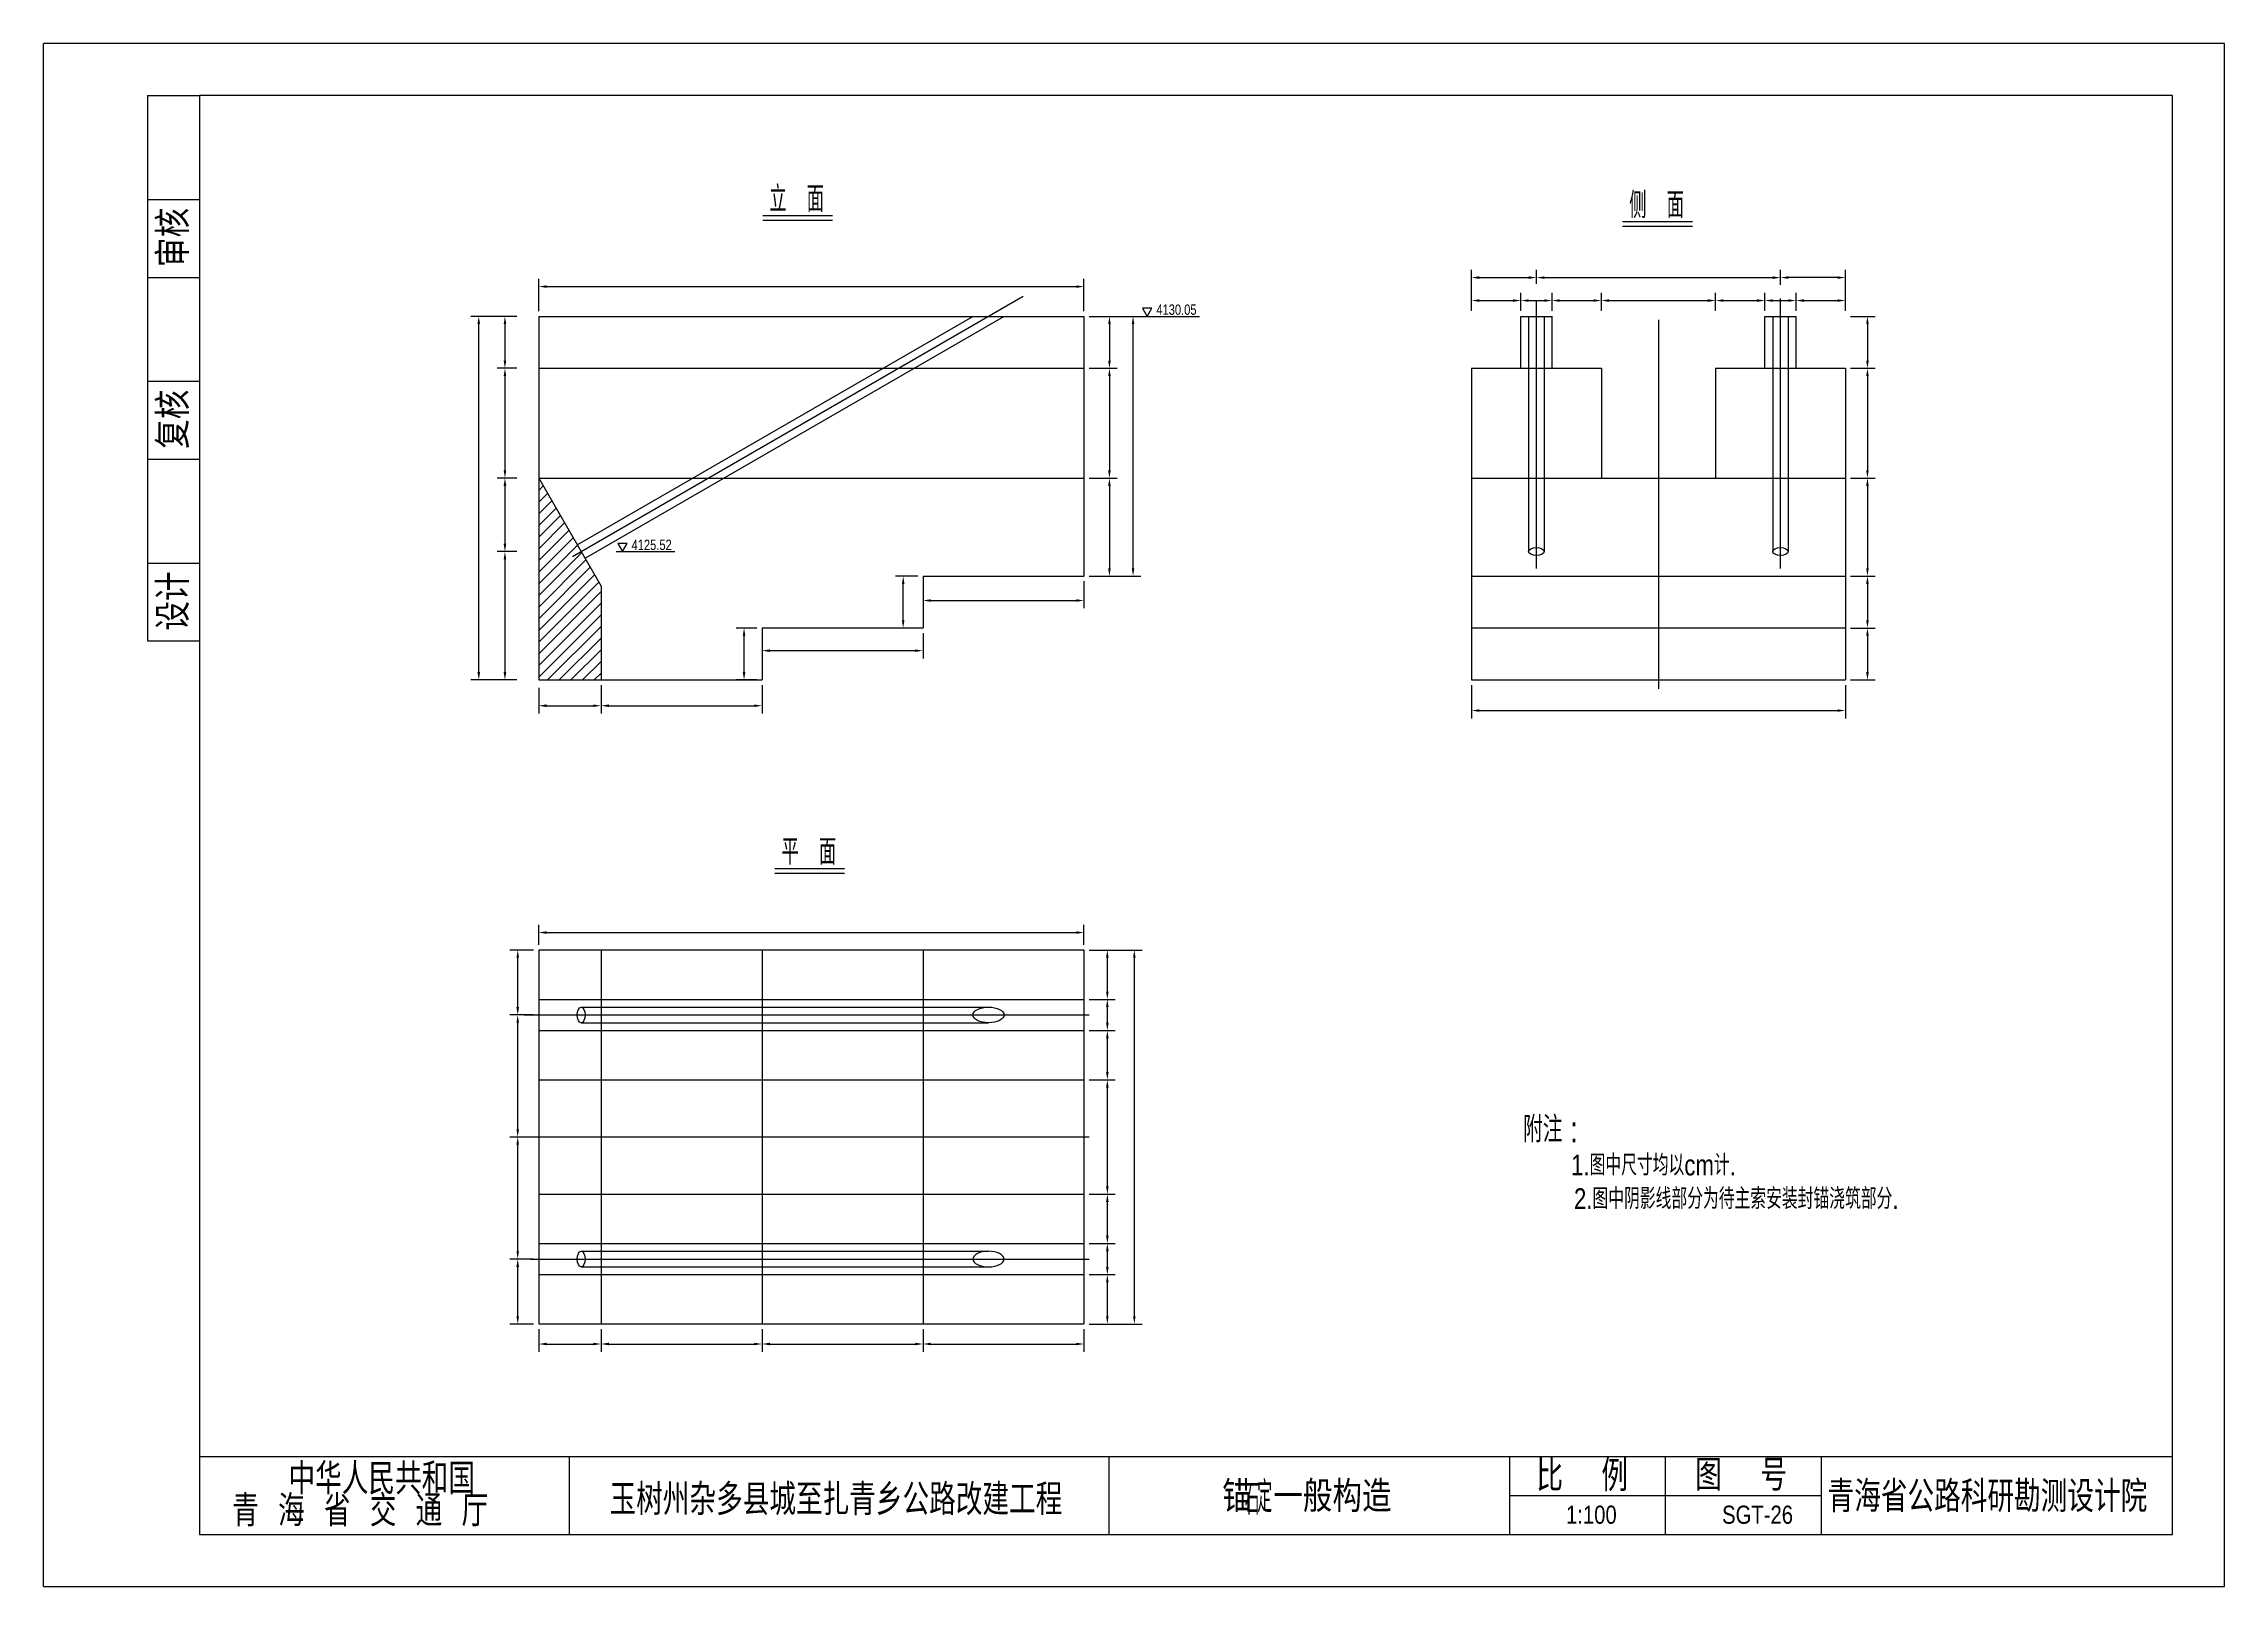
# Model space of a CAD drawing. Extents: x 9718 to 13918, y -2349 to 621.
import ezdxf
from ezdxf.enums import TextEntityAlignment as Align

# ---------------------------------------------------------------- set-up
doc = ezdxf.new("R2010")
doc.units = 0
doc.layers.get('0').update_dxf_attribs({"linetype": 'CONTINUOUS'})
doc.layers.get('DEFPOINTS').update_dxf_attribs({"linetype": 'CONTINUOUS'})
doc.layers.add('JDX', color=6, linetype='CONTINUOUS')
doc.layers.add('STATION', color=6, linetype='CONTINUOUS')
doc.styles.add('GGX1', font='romanc.shx', dxfattribs={"bigfont": 'dk.shx'})
doc.styles.add('HH', font='stxt.shx', dxfattribs={"width": 0.8, "height": 0.8, "bigfont": 'dk.shx'})
doc.styles.get("Standard").update_dxf_attribs({"font": 'stxt.shx', "width": 0.8, "bigfont": 'dk.shx'})
doc.dimstyles.get("Standard").update_dxf_attribs({"dimtxt": 0.18, "dimasz": 0.18, "dimexe": 0.18, "dimexo": 0.0625, "dimgap": 0.09, "dimtad": 0, "dimtih": 1, "dimtoh": 1, "dimdec": 4, "dimzin": 0, "dimdsep": 46, "dimtxsty": 'Standard', "dimcen": 0.09, "dimadec": 0, "dimazin": 0, "dimtfac": 1, "dimtdec": 4, "dimtofl": 0, "dimtmove": 0, "dimatfit": 3, "dimfxl": 0, "dimtolj": 1, "dimtzin": 0, "dimarcsym": 0})

msp = doc.modelspace()

# ---------------------------------------------------------------- texts
at = {"color": 2, "style": 'GGX1'}
for s, p in [('审核', (9997.92955, 190.92371)), ('复核', (9997.92955, -159.07629)), ('设计', (9997.92955, -509.07629))]:
    msp.add_text(s, height=60, rotation=90, dxfattribs=at).set_placement(p)
at = {"color": 2, "style": 'HH', "width": 0.8}
for s, p in [('4130.05', (11899.69744, 108.83424)), ('4125.52', (10888.96076, -344.00316))]:
    msp.add_text(s, height=20, dxfattribs=at).set_placement(p, align=Align.MIDDLE)
at = {"color": 2}
for s, height, width, p in [('附注 :', 50, 0.8, (12567.24453, -1494.30313)), (' 1.图中尺寸均以cm计.', 40, 0.8, (12647.85537, -1557.93753)), ('2.图中阴影线部分为待主索安装封锚浇筑部分.', 40, 0.8, (12665.25125, -1622.67062)), ('定', 60, 0.5, (12055.36744, -2206.92274)), ('石', 60, 0.5, (12031.31631, -2210.88957)), ('1:100', 35, 0.833333, (12649.99213, -2228.60844)), ('SGT-26', 35, 0.833333, (12950.57441, -2228.60844))]:
    msp.add_text(s, height=height, dxfattribs=dict(at, width=width)).set_placement(p)
at = {"color": 2, "style": 'GGX1', "width": 0.9}
for s, p in [('比  例', (12592.82936, -2166.0763)), ('中华人民共和国', (10189.5566, -2172.02596)), ('图  号', (12898.85002, -2164.7939)), ('青海省公路科研勘测设计院', (13153.7411, -2206.09205)), ('青 海 省 交 通 厅', (10081.14551, -2233.55102))]:
    msp.add_text(s, height=60, dxfattribs=at).set_placement(p)
at = {"color": 2, "style": 'GGX1'}
msp.add_text('锚 一般构造', height=60, dxfattribs=at).set_placement((12151.00947, -2176.15507), align=Align.MIDDLE_CENTER)
at = {"color": 2, "style": 'GGX1', "width": 0.9}
msp.add_text('玉树州杂多县城至扎青乡公路改建工程', height=60, dxfattribs=at).set_placement((11243.87896, -2181.93746), align=Align.MIDDLE_CENTER)
at = {"layer": 'JDX', "color": 2, "width": 0.7}
for s, p in [('立   面', (11115.48986, 296.77258)), ('侧   面', (12771.73932, 285.03968)), ('平   面', (11138.97482, -960.0051))]:
    msp.add_text(s, height=50, dxfattribs=at).set_placement(p)

# ---------------------------------------------------------------- blocks, each defined once
blk = doc.blocks.new('*D2')
at = {"color": 2}
for p, q in [((10791.6, -614.1), (10791.6, -668.7)), ((11101.6, -614.1), (11101.6, -668.7)), ((10806.6, -653.7), (11086.6, -653.7))]:
    blk.add_line(p, q, dxfattribs=at)
for points in [[(10806.6, -651.2), (10806.6, -656.2), (10791.6, -653.7)], [(11086.6, -651.2), (11086.6, -656.2), (11101.6, -653.7)]]:
    blk.add_solid(points, dxfattribs=at)
at = {"layer": 'DEFPOINTS', "color": 0}
for p in [(10791.6, -604.1), (11101.6, -604.1), (11101.6, -653.7)]:
    blk.add_point(p, dxfattribs=at)
blk = doc.blocks.new('*D3')
at = {"color": 2}
for p, q in [((11101.6, -514.1), (11101.6, -562.7)), ((11411.6, -514.1), (11411.6, -562.7)), ((11116.6, -547.7), (11396.6, -547.7))]:
    blk.add_line(p, q, dxfattribs=at)
for points in [[(11116.6, -545.2), (11116.6, -550.2), (11101.6, -547.7)], [(11396.6, -545.2), (11396.6, -550.2), (11411.6, -547.7)]]:
    blk.add_solid(points, dxfattribs=at)
at = {"layer": 'DEFPOINTS', "color": 0}
for p in [(11101.6, -504.1), (11411.6, -504.1), (11411.6, -547.7)]:
    blk.add_point(p, dxfattribs=at)
blk = doc.blocks.new('*D4')
at = {"color": 2}
for p, q in [((11411.6, -414.1), (11411.6, -466.1)), ((11721.6, -414.1), (11721.6, -466.1)), ((11426.6, -451.1), (11706.6, -451.1))]:
    blk.add_line(p, q, dxfattribs=at)
for points in [[(11426.6, -448.6), (11426.6, -453.6), (11411.6, -451.1)], [(11706.6, -448.6), (11706.6, -453.6), (11721.6, -451.1)]]:
    blk.add_solid(points, dxfattribs=at)
at = {"layer": 'DEFPOINTS', "color": 0}
for p in [(11411.6, -404.1), (11721.6, -404.1), (11721.6, -451.1)]:
    blk.add_point(p, dxfattribs=at)
blk = doc.blocks.new('*D5')
at = {"color": 2}
for p, q in [((11401.6, -404.1), (11358.4, -404.1)), ((11373.4, -489.1), (11373.4, -419.1)), ((11401.6, -504.1), (11358.4, -504.1))]:
    blk.add_line(p, q, dxfattribs=at)
for points in [[(11370.9, -419.1), (11375.9, -419.1), (11373.4, -404.1)], [(11370.9, -489.1), (11375.9, -489.1), (11373.4, -504.1)]]:
    blk.add_solid(points, dxfattribs=at)
at = {"layer": 'DEFPOINTS', "color": 0}
for p in [(11373.4, -404.1), (11411.6, -404.1), (11411.6, -504.1)]:
    blk.add_point(p, dxfattribs=at)
blk = doc.blocks.new('*D6')
at = {"color": 2}
for p, q in [((11091.6, -504.1), (11051.9, -504.1)), ((11066.9, -589.1), (11066.9, -519.1)), ((11091.6, -604.1), (11051.9, -604.1))]:
    blk.add_line(p, q, dxfattribs=at)
for points in [[(11064.4, -519.1), (11069.4, -519.1), (11066.9, -504.1)], [(11064.4, -589.1), (11069.4, -589.1), (11066.9, -604.1)]]:
    blk.add_solid(points, dxfattribs=at)
at = {"layer": 'DEFPOINTS', "color": 0}
for p in [(11066.9, -504.1), (11101.6, -504.1), (11101.6, -604.1)]:
    blk.add_point(p, dxfattribs=at)
blk = doc.blocks.new('*D7')
at = {"color": 2}
for p, q in [((11775.9, 95.9), (11831.1, 95.9)), ((11816.1, -389.1), (11816.1, 80.9)), ((11775.9, -404.1), (11831.1, -404.1))]:
    blk.add_line(p, q, dxfattribs=at)
for points in [[(11813.6, 80.9), (11818.6, 80.9), (11816.1, 95.9)], [(11813.6, -389.1), (11818.6, -389.1), (11816.1, -404.1)]]:
    blk.add_solid(points, dxfattribs=at)
at = {"layer": 'DEFPOINTS', "color": 0}
for p in [(11765.9, 95.9), (11816.1, 95.9), (11765.9, -404.1)]:
    blk.add_point(p, dxfattribs=at)
blk = doc.blocks.new('*D8')
at = {"color": 2}
for p, q in [((10671.6, -619.5), (10671.6, -668.7)), ((10791.6, -614.1), (10791.6, -668.7)), ((10686.6, -653.7), (10776.6, -653.7))]:
    blk.add_line(p, q, dxfattribs=at)
for points in [[(10686.6, -651.2), (10686.6, -656.2), (10671.6, -653.7)], [(10776.6, -651.2), (10776.6, -656.2), (10791.6, -653.7)]]:
    blk.add_solid(points, dxfattribs=at)
at = {"layer": 'DEFPOINTS', "color": 0}
for p in [(10671.6, -609.5), (10791.6, -604.1), (10791.6, -653.7)]:
    blk.add_point(p, dxfattribs=at)
blk = doc.blocks.new('*D9')
at = {"color": 2}
for p, q in [((10629.2, 95.9), (10591.4, 95.9)), ((10606.4, 80.9), (10606.4, 10.9)), ((10629.2, -4.1), (10591.4, -4.1))]:
    blk.add_line(p, q, dxfattribs=at)
for points in [[(10603.9, 80.9), (10608.9, 80.9), (10606.4, 95.9)], [(10603.9, 10.9), (10608.9, 10.9), (10606.4, -4.1)]]:
    blk.add_solid(points, dxfattribs=at)
at = {"layer": 'DEFPOINTS', "color": 0}
for p in [(10639.2, 95.9), (10606.4, -4.1), (10639.2, -4.1)]:
    blk.add_point(p, dxfattribs=at)
blk = doc.blocks.new('*D10')
at = {"color": 2}
for p, q in [((10606.4, -19.1), (10606.4, -200.5)), ((10629.2, -215.5), (10591.4, -215.5))]:
    blk.add_line(p, q, dxfattribs=at)
for points in [[(10603.9, -19.1), (10608.9, -19.1), (10606.4, -4.1)], [(10603.9, -200.5), (10608.9, -200.5), (10606.4, -215.5)]]:
    blk.add_solid(points, dxfattribs=at)
at = {"layer": 'DEFPOINTS', "color": 0}
for p in [(10639.2, -4.1), (10606.4, -215.5), (10639.2, -215.5)]:
    blk.add_point(p, dxfattribs=at)
blk = doc.blocks.new('*D11')
at = {"color": 2}
for p, q in [((10606.4, -230.5), (10606.4, -341.9)), ((10629.2, -356.9), (10591.4, -356.9))]:
    blk.add_line(p, q, dxfattribs=at)
for points in [[(10603.9, -230.5), (10608.9, -230.5), (10606.4, -215.5)], [(10603.9, -341.9), (10608.9, -341.9), (10606.4, -356.9)]]:
    blk.add_solid(points, dxfattribs=at)
at = {"layer": 'DEFPOINTS', "color": 0}
for p in [(10639.2, -215.5), (10606.4, -356.9), (10639.2, -356.9)]:
    blk.add_point(p, dxfattribs=at)
blk = doc.blocks.new('*D12')
at = {"color": 2}
for p, q in [((10606.4, -371.9), (10606.4, -589.1)), ((10629.2, -604.1), (10591.4, -604.1))]:
    blk.add_line(p, q, dxfattribs=at)
for points in [[(10603.9, -371.9), (10608.9, -371.9), (10606.4, -356.9)], [(10603.9, -589.1), (10608.9, -589.1), (10606.4, -604.1)]]:
    blk.add_solid(points, dxfattribs=at)
at = {"layer": 'DEFPOINTS', "color": 0}
for p in [(10639.2, -356.9), (10606.4, -604.1), (10639.2, -604.1)]:
    blk.add_point(p, dxfattribs=at)
blk = doc.blocks.new('*D13')
at = {"color": 2}
for p, q in [((10671.6, 105.9), (10671.6, 168.2)), ((11721.6, 105.9), (11721.6, 168.2)), ((10686.6, 153.2), (11706.6, 153.2))]:
    blk.add_line(p, q, dxfattribs=at)
for points in [[(10686.6, 155.7), (10686.6, 150.7), (10671.6, 153.2)], [(11706.6, 155.7), (11706.6, 150.7), (11721.6, 153.2)]]:
    blk.add_solid(points, dxfattribs=at)
at = {"layer": 'DEFPOINTS', "color": 0}
for p in [(11721.6, 153.2), (10671.6, 95.9), (11721.6, 95.9)]:
    blk.add_point(p, dxfattribs=at)
blk = doc.blocks.new('*D14')
at = {"color": 2}
for p, q in [((10629.2, 95.9), (10541, 95.9)), ((10556, -589.1), (10556, 80.9)), ((10619.2, -604.1), (10541, -604.1))]:
    blk.add_line(p, q, dxfattribs=at)
for points in [[(10553.5, 80.9), (10558.5, 80.9), (10556, 95.9)], [(10553.5, -589.1), (10558.5, -589.1), (10556, -604.1)]]:
    blk.add_solid(points, dxfattribs=at)
at = {"layer": 'DEFPOINTS', "color": 0}
for p in [(10556, 95.9), (10639.2, 95.9), (10629.2, -604.1)]:
    blk.add_point(p, dxfattribs=at)
blk = doc.blocks.new('*D15')
at = {"color": 2}
for p, q in [((11731.6, 95.9), (11785.6, 95.9)), ((11770.6, 80.9), (11770.6, 10.9)), ((11731.6, -4.1), (11785.6, -4.1))]:
    blk.add_line(p, q, dxfattribs=at)
for points in [[(11768.1, 80.9), (11773.1, 80.9), (11770.6, 95.9)], [(11768.1, 10.9), (11773.1, 10.9), (11770.6, -4.1)]]:
    blk.add_solid(points, dxfattribs=at)
at = {"layer": 'DEFPOINTS', "color": 0}
for p in [(11721.6, 95.9), (11721.6, -4.1), (11770.6, -4.1)]:
    blk.add_point(p, dxfattribs=at)
blk = doc.blocks.new('*D16')
at = {"color": 2}
for p, q in [((11770.6, -19.1), (11770.6, -200.5)), ((11731.6, -215.5), (11785.6, -215.5))]:
    blk.add_line(p, q, dxfattribs=at)
for points in [[(11768.1, -19.1), (11773.1, -19.1), (11770.6, -4.1)], [(11768.1, -200.5), (11773.1, -200.5), (11770.6, -215.5)]]:
    blk.add_solid(points, dxfattribs=at)
at = {"layer": 'DEFPOINTS', "color": 0}
for p in [(11721.6, -4.1), (11721.6, -215.5), (11770.6, -215.5)]:
    blk.add_point(p, dxfattribs=at)
blk = doc.blocks.new('*D17')
at = {"color": 2}
for p, q in [((11770.6, -230.5), (11770.6, -389.1)), ((11731.6, -404.1), (11785.6, -404.1))]:
    blk.add_line(p, q, dxfattribs=at)
for points in [[(11768.1, -230.5), (11773.1, -230.5), (11770.6, -215.5)], [(11768.1, -389.1), (11773.1, -389.1), (11770.6, -404.1)]]:
    blk.add_solid(points, dxfattribs=at)
at = {"layer": 'DEFPOINTS', "color": 0}
for p in [(11721.6, -215.5), (11721.6, -404.1), (11770.6, -404.1)]:
    blk.add_point(p, dxfattribs=at)
blk = doc.blocks.new('*D18')
at = {"color": 2}
for p, q in [((12468, -614.1), (12468, -678)), ((13188, -614.1), (13188, -678)), ((12483, -663), (13173, -663))]:
    blk.add_line(p, q, dxfattribs=at)
for points in [[(12483, -660.5), (12483, -665.5), (12468, -663)], [(13173, -660.5), (13173, -665.5), (13188, -663)]]:
    blk.add_solid(points, dxfattribs=at)
at = {"layer": 'DEFPOINTS', "color": 0}
for p in [(12468, -604.1), (13188, -604.1), (13188, -663)]:
    blk.add_point(p, dxfattribs=at)
blk = doc.blocks.new('*D19')
at = {"color": 2}
for p, q in [((12468, 135.7), (12468, 185.5)), ((12483, 170.5), (12578, 170.5)), ((12593, 158.5), (12593, 185.5))]:
    blk.add_line(p, q, dxfattribs=at)
for points in [[(12483, 173), (12483, 168), (12468, 170.5)], [(12578, 173), (12578, 168), (12593, 170.5)]]:
    blk.add_solid(points, dxfattribs=at)
at = {"layer": 'DEFPOINTS', "color": 0}
for p in [(12593, 170.5), (12593, 148.5), (12468, 125.7)]:
    blk.add_point(p, dxfattribs=at)
blk = doc.blocks.new('*D20')
at = {"color": 2}
for p, q in [((12468, 106.6), (12468, 141.3)), ((12483, 126.3), (12548, 126.3)), ((12563, 106.6), (12563, 141.3))]:
    blk.add_line(p, q, dxfattribs=at)
for points in [[(12483, 128.8), (12483, 123.8), (12468, 126.3)], [(12548, 128.8), (12548, 123.8), (12563, 126.3)]]:
    blk.add_solid(points, dxfattribs=at)
at = {"layer": 'DEFPOINTS', "color": 0}
for p in [(12563, 126.3), (12468, 96.6), (12563, 96.6)]:
    blk.add_point(p, dxfattribs=at)
blk = doc.blocks.new('*D21')
at = {"color": 2}
for p, q in [((12578, 126.3), (12608, 126.3)), ((12623, 106.6), (12623, 141.3))]:
    blk.add_line(p, q, dxfattribs=at)
for points in [[(12578, 128.8), (12578, 123.8), (12563, 126.3)], [(12608, 128.8), (12608, 123.8), (12623, 126.3)]]:
    blk.add_solid(points, dxfattribs=at)
at = {"layer": 'DEFPOINTS', "color": 0}
for p in [(12623, 126.3), (12563, 96.6), (12623, 96.6)]:
    blk.add_point(p, dxfattribs=at)
blk = doc.blocks.new('*D22')
at = {"color": 2}
for p, q in [((12638, 126.3), (12703, 126.3)), ((12718, 106.6), (12718, 141.3))]:
    blk.add_line(p, q, dxfattribs=at)
for points in [[(12638, 128.8), (12638, 123.8), (12623, 126.3)], [(12703, 128.8), (12703, 123.8), (12718, 126.3)]]:
    blk.add_solid(points, dxfattribs=at)
at = {"layer": 'DEFPOINTS', "color": 0}
for p in [(12718, 126.3), (12623, 96.6), (12718, 96.6)]:
    blk.add_point(p, dxfattribs=at)
blk = doc.blocks.new('*D23')
at = {"color": 2}
for p, q in [((12733, 126.3), (12923, 126.3)), ((12938, 106.6), (12938, 141.3))]:
    blk.add_line(p, q, dxfattribs=at)
for points in [[(12733, 128.8), (12733, 123.8), (12718, 126.3)], [(12923, 128.8), (12923, 123.8), (12938, 126.3)]]:
    blk.add_solid(points, dxfattribs=at)
at = {"layer": 'DEFPOINTS', "color": 0}
for p in [(12938, 126.3), (12718, 96.6), (12938, 96.6)]:
    blk.add_point(p, dxfattribs=at)
blk = doc.blocks.new('*D24')
at = {"color": 2}
for p, q in [((12953, 126.3), (13018, 126.3)), ((13033, 106.6), (13033, 141.3))]:
    blk.add_line(p, q, dxfattribs=at)
for points in [[(12953, 128.8), (12953, 123.8), (12938, 126.3)], [(13018, 128.8), (13018, 123.8), (13033, 126.3)]]:
    blk.add_solid(points, dxfattribs=at)
at = {"layer": 'DEFPOINTS', "color": 0}
for p in [(13033, 126.3), (12938, 96.6), (13033, 96.6)]:
    blk.add_point(p, dxfattribs=at)
blk = doc.blocks.new('*D25')
at = {"color": 2}
for p, q in [((13048, 126.3), (13078, 126.3)), ((13093, 106.6), (13093, 141.3))]:
    blk.add_line(p, q, dxfattribs=at)
for points in [[(13048, 128.8), (13048, 123.8), (13033, 126.3)], [(13078, 128.8), (13078, 123.8), (13093, 126.3)]]:
    blk.add_solid(points, dxfattribs=at)
at = {"layer": 'DEFPOINTS', "color": 0}
for p in [(13093, 126.3), (13033, 96.6), (13093, 96.6)]:
    blk.add_point(p, dxfattribs=at)
blk = doc.blocks.new('*D26')
at = {"color": 2}
for p, q in [((13108, 126.3), (13173, 126.3)), ((13188, 106.6), (13188, 141.3))]:
    blk.add_line(p, q, dxfattribs=at)
for points in [[(13108, 128.8), (13108, 123.8), (13093, 126.3)], [(13173, 128.8), (13173, 123.8), (13188, 126.3)]]:
    blk.add_solid(points, dxfattribs=at)
at = {"layer": 'DEFPOINTS', "color": 0}
for p in [(13188, 126.3), (13093, 96.6), (13188, 96.6)]:
    blk.add_point(p, dxfattribs=at)
blk = doc.blocks.new('*D27')
at = {"color": 2}
for p, q in [((13063, 156.7), (13063, 185.5)), ((13173, 170.5), (13078, 170.5)), ((13188, 135.7), (13188, 185.5))]:
    blk.add_line(p, q, dxfattribs=at)
for points in [[(13078, 173), (13078, 168), (13063, 170.5)], [(13173, 173), (13173, 168), (13188, 170.5)]]:
    blk.add_solid(points, dxfattribs=at)
at = {"layer": 'DEFPOINTS', "color": 0}
for p in [(13063, 170.5), (13063, 146.7), (13188, 125.7)]:
    blk.add_point(p, dxfattribs=at)
blk = doc.blocks.new('*D28')
at = {"color": 2}
for p, q in [((13198, 95.9), (13245.5, 95.9)), ((13230.5, 80.9), (13230.5, 10.9)), ((13198, -4.1), (13245.5, -4.1))]:
    blk.add_line(p, q, dxfattribs=at)
for points in [[(13228, 80.9), (13233, 80.9), (13230.5, 95.9)], [(13228, 10.9), (13233, 10.9), (13230.5, -4.1)]]:
    blk.add_solid(points, dxfattribs=at)
at = {"layer": 'DEFPOINTS', "color": 0}
for p in [(13188, 95.9), (13188, -4.1), (13230.5, -4.1)]:
    blk.add_point(p, dxfattribs=at)
blk = doc.blocks.new('*D29')
at = {"color": 2}
for p, q in [((13230.5, -19.1), (13230.5, -200.5)), ((13198, -215.5), (13245.5, -215.5))]:
    blk.add_line(p, q, dxfattribs=at)
for points in [[(13228, -19.1), (13233, -19.1), (13230.5, -4.1)], [(13228, -200.5), (13233, -200.5), (13230.5, -215.5)]]:
    blk.add_solid(points, dxfattribs=at)
at = {"layer": 'DEFPOINTS', "color": 0}
for p in [(13188, -4.1), (13188, -215.5), (13230.5, -215.5)]:
    blk.add_point(p, dxfattribs=at)
blk = doc.blocks.new('*D30')
at = {"color": 2}
for p, q in [((13230.5, -230.5), (13230.5, -389.1)), ((13198, -404.1), (13245.5, -404.1))]:
    blk.add_line(p, q, dxfattribs=at)
for points in [[(13228, -230.5), (13233, -230.5), (13230.5, -215.5)], [(13228, -389.1), (13233, -389.1), (13230.5, -404.1)]]:
    blk.add_solid(points, dxfattribs=at)
at = {"layer": 'DEFPOINTS', "color": 0}
for p in [(13188, -215.5), (13188, -404.1), (13230.5, -404.1)]:
    blk.add_point(p, dxfattribs=at)
blk = doc.blocks.new('*D31')
at = {"color": 2}
for p, q in [((13230.5, -419.1), (13230.5, -489.1)), ((13198, -504.1), (13245.5, -504.1))]:
    blk.add_line(p, q, dxfattribs=at)
for points in [[(13228, -419.1), (13233, -419.1), (13230.5, -404.1)], [(13228, -489.1), (13233, -489.1), (13230.5, -504.1)]]:
    blk.add_solid(points, dxfattribs=at)
at = {"layer": 'DEFPOINTS', "color": 0}
for p in [(13188, -404.1), (13188, -504.1), (13230.5, -504.1)]:
    blk.add_point(p, dxfattribs=at)
blk = doc.blocks.new('*D32')
at = {"color": 2}
for p, q in [((13230.5, -519.1), (13230.5, -589.1)), ((13198, -604.1), (13245.5, -604.1))]:
    blk.add_line(p, q, dxfattribs=at)
for points in [[(13228, -519.1), (13233, -519.1), (13230.5, -504.1)], [(13228, -589.1), (13233, -589.1), (13230.5, -604.1)]]:
    blk.add_solid(points, dxfattribs=at)
at = {"layer": 'DEFPOINTS', "color": 0}
for p in [(13188, -504.1), (13188, -604.1), (13230.5, -604.1)]:
    blk.add_point(p, dxfattribs=at)
blk = doc.blocks.new('*D33')
at = {"color": 2}
for p, q in [((12593, 174.5), (12593, 185.4)), ((12608, 170.4), (13048, 170.4)), ((13063, 176.3), (13063, 185.4))]:
    blk.add_line(p, q, dxfattribs=at)
for points in [[(12608, 172.9), (12608, 167.9), (12593, 170.4)], [(13048, 172.9), (13048, 167.9), (13063, 170.4)]]:
    blk.add_solid(points, dxfattribs=at)
at = {"layer": 'DEFPOINTS', "color": 0}
for p in [(13063, 170.4), (12593, 164.5), (13063, 166.3)]:
    blk.add_point(p, dxfattribs=at)
blk = doc.blocks.new('*D34')
at = {"color": 2}
for p, q in [((10671.6, -1854), (10671.6, -1897.5)), ((10686.6, -1882.5), (10776.6, -1882.5)), ((10791.6, -1854), (10791.6, -1897.5))]:
    blk.add_line(p, q, dxfattribs=at)
for points in [[(10686.6, -1880), (10686.6, -1885), (10671.6, -1882.5)], [(10776.6, -1880), (10776.6, -1885), (10791.6, -1882.5)]]:
    blk.add_solid(points, dxfattribs=at)
at = {"layer": 'DEFPOINTS', "color": 0}
for p in [(10671.6, -1844), (10791.6, -1844), (10791.6, -1882.5)]:
    blk.add_point(p, dxfattribs=at)
blk = doc.blocks.new('*D35')
at = {"color": 2}
for p, q in [((10806.6, -1882.5), (11086.6, -1882.5)), ((11101.6, -1854), (11101.6, -1897.5))]:
    blk.add_line(p, q, dxfattribs=at)
for points in [[(10806.6, -1880), (10806.6, -1885), (10791.6, -1882.5)], [(11086.6, -1880), (11086.6, -1885), (11101.6, -1882.5)]]:
    blk.add_solid(points, dxfattribs=at)
at = {"layer": 'DEFPOINTS', "color": 0}
for p in [(10791.6, -1844), (11101.6, -1844), (11101.6, -1882.5)]:
    blk.add_point(p, dxfattribs=at)
blk = doc.blocks.new('*D36')
at = {"color": 2}
for p, q in [((11116.6, -1882.5), (11396.6, -1882.5)), ((11411.6, -1854), (11411.6, -1897.5))]:
    blk.add_line(p, q, dxfattribs=at)
for points in [[(11116.6, -1880), (11116.6, -1885), (11101.6, -1882.5)], [(11396.6, -1880), (11396.6, -1885), (11411.6, -1882.5)]]:
    blk.add_solid(points, dxfattribs=at)
at = {"layer": 'DEFPOINTS', "color": 0}
for p in [(11101.6, -1844), (11411.6, -1844), (11411.6, -1882.5)]:
    blk.add_point(p, dxfattribs=at)
blk = doc.blocks.new('*D37')
at = {"color": 2}
for p, q in [((11426.6, -1882.5), (11706.6, -1882.5)), ((11721.6, -1854), (11721.6, -1897.5))]:
    blk.add_line(p, q, dxfattribs=at)
for points in [[(11426.6, -1880), (11426.6, -1885), (11411.6, -1882.5)], [(11706.6, -1880), (11706.6, -1885), (11721.6, -1882.5)]]:
    blk.add_solid(points, dxfattribs=at)
at = {"layer": 'DEFPOINTS', "color": 0}
for p in [(11411.6, -1844), (11721.6, -1844), (11721.6, -1882.5)]:
    blk.add_point(p, dxfattribs=at)
blk = doc.blocks.new('*D38')
at = {"color": 2}
for p, q in [((11731.6, -1749), (11781.6, -1749)), ((11766.6, -1829), (11766.6, -1764)), ((11731.6, -1844), (11781.6, -1844))]:
    blk.add_line(p, q, dxfattribs=at)
for points in [[(11764.1, -1764), (11769.1, -1764), (11766.6, -1749)], [(11764.1, -1829), (11769.1, -1829), (11766.6, -1844)]]:
    blk.add_solid(points, dxfattribs=at)
at = {"layer": 'DEFPOINTS', "color": 0}
for p in [(11721.6, -1749), (11766.6, -1749), (11721.6, -1844)]:
    blk.add_point(p, dxfattribs=at)
blk = doc.blocks.new('*D39')
at = {"color": 2}
for p, q in [((11731.6, -1689), (11781.6, -1689)), ((11766.6, -1734), (11766.6, -1704))]:
    blk.add_line(p, q, dxfattribs=at)
for points in [[(11764.1, -1704), (11769.1, -1704), (11766.6, -1689)], [(11764.1, -1734), (11769.1, -1734), (11766.6, -1749)]]:
    blk.add_solid(points, dxfattribs=at)
at = {"layer": 'DEFPOINTS', "color": 0}
for p in [(11721.6, -1689), (11766.6, -1689), (11721.6, -1749)]:
    blk.add_point(p, dxfattribs=at)
blk = doc.blocks.new('*D40')
at = {"color": 2}
for p, q in [((11731.6, -1594), (11781.6, -1594)), ((11766.6, -1674), (11766.6, -1609))]:
    blk.add_line(p, q, dxfattribs=at)
for points in [[(11764.1, -1609), (11769.1, -1609), (11766.6, -1594)], [(11764.1, -1674), (11769.1, -1674), (11766.6, -1689)]]:
    blk.add_solid(points, dxfattribs=at)
at = {"layer": 'DEFPOINTS', "color": 0}
for p in [(11721.6, -1594), (11766.6, -1594), (11721.6, -1689)]:
    blk.add_point(p, dxfattribs=at)
blk = doc.blocks.new('*D41')
at = {"color": 2}
for p, q in [((11731.6, -1374), (11781.6, -1374)), ((11766.6, -1579), (11766.6, -1389))]:
    blk.add_line(p, q, dxfattribs=at)
for points in [[(11764.1, -1389), (11769.1, -1389), (11766.6, -1374)], [(11764.1, -1579), (11769.1, -1579), (11766.6, -1594)]]:
    blk.add_solid(points, dxfattribs=at)
at = {"layer": 'DEFPOINTS', "color": 0}
for p in [(11721.6, -1374), (11766.6, -1374), (11721.6, -1594)]:
    blk.add_point(p, dxfattribs=at)
blk = doc.blocks.new('*D42')
at = {"color": 2}
for p, q in [((11731.6, -1279), (11781.6, -1279)), ((11766.6, -1359), (11766.6, -1294))]:
    blk.add_line(p, q, dxfattribs=at)
for points in [[(11764.1, -1294), (11769.1, -1294), (11766.6, -1279)], [(11764.1, -1359), (11769.1, -1359), (11766.6, -1374)]]:
    blk.add_solid(points, dxfattribs=at)
at = {"layer": 'DEFPOINTS', "color": 0}
for p in [(11721.6, -1279), (11766.6, -1279), (11721.6, -1374)]:
    blk.add_point(p, dxfattribs=at)
blk = doc.blocks.new('*D43')
at = {"color": 2}
for p, q in [((11731.6, -1219), (11781.6, -1219)), ((11766.6, -1264), (11766.6, -1234))]:
    blk.add_line(p, q, dxfattribs=at)
for points in [[(11764.1, -1234), (11769.1, -1234), (11766.6, -1219)], [(11764.1, -1264), (11769.1, -1264), (11766.6, -1279)]]:
    blk.add_solid(points, dxfattribs=at)
at = {"layer": 'DEFPOINTS', "color": 0}
for p in [(11721.6, -1219), (11766.6, -1219), (11721.6, -1279)]:
    blk.add_point(p, dxfattribs=at)
blk = doc.blocks.new('*D44')
at = {"color": 2}
for p, q in [((11731.6, -1124), (11781.6, -1124)), ((11766.6, -1204), (11766.6, -1139))]:
    blk.add_line(p, q, dxfattribs=at)
for points in [[(11764.1, -1139), (11769.1, -1139), (11766.6, -1124)], [(11764.1, -1204), (11769.1, -1204), (11766.6, -1219)]]:
    blk.add_solid(points, dxfattribs=at)
at = {"layer": 'DEFPOINTS', "color": 0}
for p in [(11721.6, -1124), (11766.6, -1124), (11721.6, -1219)]:
    blk.add_point(p, dxfattribs=at)
blk = doc.blocks.new('*D45')
at = {"color": 2}
for p, q in [((11731.6, -1124), (11833.6, -1124)), ((11818.6, -1829), (11818.6, -1139)), ((11731.6, -1844), (11833.6, -1844))]:
    blk.add_line(p, q, dxfattribs=at)
for points in [[(11816.1, -1139), (11821.1, -1139), (11818.6, -1124)], [(11816.1, -1829), (11821.1, -1829), (11818.6, -1844)]]:
    blk.add_solid(points, dxfattribs=at)
at = {"layer": 'DEFPOINTS', "color": 0}
for p in [(11721.6, -1124), (11818.6, -1124), (11721.6, -1844)]:
    blk.add_point(p, dxfattribs=at)
blk = doc.blocks.new('*D46')
at = {"color": 2}
for p, q in [((10661.6, -1719), (10616, -1719)), ((10631, -1829), (10631, -1734)), ((10661.6, -1844), (10616, -1844))]:
    blk.add_line(p, q, dxfattribs=at)
for points in [[(10628.5, -1734), (10633.5, -1734), (10631, -1719)], [(10628.5, -1829), (10633.5, -1829), (10631, -1844)]]:
    blk.add_solid(points, dxfattribs=at)
at = {"layer": 'DEFPOINTS', "color": 0}
for p in [(10631, -1719), (10671.6, -1719), (10671.6, -1844)]:
    blk.add_point(p, dxfattribs=at)
blk = doc.blocks.new('*D47')
at = {"color": 2}
for p, q in [((10661.6, -1484), (10616, -1484)), ((10631, -1704), (10631, -1499))]:
    blk.add_line(p, q, dxfattribs=at)
for points in [[(10628.5, -1499), (10633.5, -1499), (10631, -1484)], [(10628.5, -1704), (10633.5, -1704), (10631, -1719)]]:
    blk.add_solid(points, dxfattribs=at)
at = {"layer": 'DEFPOINTS', "color": 0}
for p in [(10631, -1484), (10671.6, -1484), (10671.6, -1719)]:
    blk.add_point(p, dxfattribs=at)
blk = doc.blocks.new('*D48')
at = {"color": 2}
for p, q in [((10661.6, -1249), (10616, -1249)), ((10631, -1469), (10631, -1264))]:
    blk.add_line(p, q, dxfattribs=at)
for points in [[(10628.5, -1264), (10633.5, -1264), (10631, -1249)], [(10628.5, -1469), (10633.5, -1469), (10631, -1484)]]:
    blk.add_solid(points, dxfattribs=at)
at = {"layer": 'DEFPOINTS', "color": 0}
for p in [(10631, -1249), (10671.6, -1249), (10671.6, -1484)]:
    blk.add_point(p, dxfattribs=at)
blk = doc.blocks.new('*D49')
at = {"color": 2}
for p, q in [((10661.6, -1124), (10616, -1124)), ((10631, -1234), (10631, -1139))]:
    blk.add_line(p, q, dxfattribs=at)
for points in [[(10628.5, -1139), (10633.5, -1139), (10631, -1124)], [(10628.5, -1234), (10633.5, -1234), (10631, -1249)]]:
    blk.add_solid(points, dxfattribs=at)
at = {"layer": 'DEFPOINTS', "color": 0}
for p in [(10631, -1124), (10671.6, -1124), (10671.6, -1249)]:
    blk.add_point(p, dxfattribs=at)
blk = doc.blocks.new('*D50')
at = {"color": 2}
for p, q in [((10671.6, -1114), (10671.6, -1075.4)), ((10686.6, -1090.4), (11706.6, -1090.4)), ((11721.6, -1114), (11721.6, -1075.4))]:
    blk.add_line(p, q, dxfattribs=at)
for points in [[(10686.6, -1087.9), (10686.6, -1092.9), (10671.6, -1090.4)], [(11706.6, -1087.9), (11706.6, -1092.9), (11721.6, -1090.4)]]:
    blk.add_solid(points, dxfattribs=at)
at = {"layer": 'DEFPOINTS', "color": 0}
for p in [(11721.6, -1090.4), (10671.6, -1124), (11721.6, -1124)]:
    blk.add_point(p, dxfattribs=at)

# ---------------------------------------------------------------- dimensions: what is measured, and where the dimension line sits
for base, p1, p2, override, picture, middle in [((11721.57395, 153.21639), (10671.57395, 95.92763), (11721.57395, 95.92763), {"dimtxt": 20, "dimasz": 15, "dimexe": 15, "dimexo": 10, "dimgap": 4.5, "dimtad": 1, "dimtih": 0, "dimtoh": 0, "dimzin": 8, "dimcen": 2.5, "dimclrd": 2, "dimclre": 2, "dimclrt": 2, "dimtofl": 1, "dimtmove": 2}, '*D13', (11196.57395, 167.71639)), ((12593.01743, 170.4739), (12468.01743, 125.66034), (12593.01743, 148.47698), {"dimtxt": 20, "dimasz": 15, "dimexe": 15, "dimexo": 10, "dimgap": 4.5, "dimtad": 1, "dimtih": 0, "dimtoh": 0, "dimzin": 8, "dimlunit": 6, "dimcen": 2.5, "dimclrd": 2, "dimclre": 2, "dimclrt": 2, "dimtofl": 1, "dimtmove": 2}, '*D19', (12530.51743, 184.9739)), ((13063.01743, 170.36204), (12593.01743, 164.54104), (13063.01743, 166.33522), {"dimtxt": 20, "dimasz": 15, "dimexe": 15, "dimexo": 10, "dimgap": 4.5, "dimtad": 1, "dimtih": 0, "dimtoh": 0, "dimzin": 8, "dimlunit": 6, "dimcen": 2.5, "dimclrd": 2, "dimclre": 2, "dimclrt": 2, "dimtofl": 1, "dimtmove": 2}, '*D33', (12828.01743, 184.86204)), ((13063.01743, 170.4739), (13188.01743, 125.66034), (13063.01743, 146.6964), {"dimtxt": 20, "dimasz": 15, "dimexe": 15, "dimexo": 10, "dimgap": 4.5, "dimtad": 1, "dimtih": 0, "dimtoh": 0, "dimzin": 8, "dimlunit": 6, "dimcen": 2.5, "dimclrd": 2, "dimclre": 2, "dimclrt": 2, "dimtofl": 1, "dimtmove": 2}, '*D27', (13125.51743, 184.9739)), ((12563.01743, 126.33573), (12468.01743, 96.60021), (12563.01743, 96.60021), {"dimtxt": 20, "dimasz": 15, "dimexe": 15, "dimexo": 10, "dimgap": 4.5, "dimtad": 1, "dimtih": 0, "dimtoh": 0, "dimzin": 8, "dimlunit": 6, "dimcen": 2.5, "dimclrd": 2, "dimclre": 2, "dimclrt": 2, "dimtofl": 1, "dimtmove": 2}, '*D20', (12515.51743, 140.83573)), ((12623.01743, 126.33573), (12563.01743, 96.60021), (12623.01743, 96.60021), {"dimtxt": 20, "dimasz": 15, "dimexe": 15, "dimexo": 10, "dimgap": 4.5, "dimtad": 1, "dimtih": 0, "dimtoh": 0, "dimzin": 8, "dimlunit": 6, "dimcen": 2.5, "dimse1": 1, "dimclrd": 2, "dimclre": 2, "dimclrt": 2, "dimtofl": 1, "dimtmove": 2}, '*D21', (12593.01743, 140.83573)), ((12718.01743, 126.33573), (12623.01743, 96.60021), (12718.01743, 96.60021), {"dimtxt": 20, "dimasz": 15, "dimexe": 15, "dimexo": 10, "dimgap": 4.5, "dimtad": 1, "dimtih": 0, "dimtoh": 0, "dimzin": 8, "dimlunit": 6, "dimcen": 2.5, "dimse1": 1, "dimclrd": 2, "dimclre": 2, "dimclrt": 2, "dimtofl": 1, "dimtmove": 2}, '*D22', (12670.51743, 140.83573)), ((12938.01743, 126.33573), (12718.01743, 96.60021), (12938.01743, 96.60021), {"dimtxt": 20, "dimasz": 15, "dimexe": 15, "dimexo": 10, "dimgap": 4.5, "dimtad": 1, "dimtih": 0, "dimtoh": 0, "dimzin": 8, "dimlunit": 6, "dimcen": 2.5, "dimse1": 1, "dimclrd": 2, "dimclre": 2, "dimclrt": 2, "dimtofl": 1, "dimtmove": 2}, '*D23', (12828.01743, 140.83573)), ((13033.01743, 126.33573), (12938.01743, 96.60021), (13033.01743, 96.60021), {"dimtxt": 20, "dimasz": 15, "dimexe": 15, "dimexo": 10, "dimgap": 4.5, "dimtad": 1, "dimtih": 0, "dimtoh": 0, "dimzin": 8, "dimlunit": 6, "dimcen": 2.5, "dimse1": 1, "dimclrd": 2, "dimclre": 2, "dimclrt": 2, "dimtofl": 1, "dimtmove": 2}, '*D24', (12985.51743, 140.83573)), ((13093.01743, 126.33573), (13033.01743, 96.60021), (13093.01743, 96.60021), {"dimtxt": 20, "dimasz": 15, "dimexe": 15, "dimexo": 10, "dimgap": 4.5, "dimtad": 1, "dimtih": 0, "dimtoh": 0, "dimzin": 8, "dimlunit": 6, "dimcen": 2.5, "dimse1": 1, "dimclrd": 2, "dimclre": 2, "dimclrt": 2, "dimtofl": 1, "dimtmove": 2}, '*D25', (13063.01743, 140.83573)), ((13188.01743, 126.33573), (13093.01743, 96.60021), (13188.01743, 96.60021), {"dimtxt": 20, "dimasz": 15, "dimexe": 15, "dimexo": 10, "dimgap": 4.5, "dimtad": 1, "dimtih": 0, "dimtoh": 0, "dimzin": 8, "dimlunit": 6, "dimcen": 2.5, "dimse1": 1, "dimclrd": 2, "dimclre": 2, "dimclrt": 2, "dimtofl": 1, "dimtmove": 2}, '*D26', (13140.51743, 140.83573)), ((11721.57395, -451.07196), (11411.57395, -404.07237), (11721.57395, -404.07237), {"dimtxt": 20, "dimasz": 15, "dimexe": 15, "dimexo": 10, "dimgap": 4.5, "dimtad": 1, "dimtih": 0, "dimtoh": 0, "dimzin": 8, "dimlunit": 6, "dimcen": 2.5, "dimclrd": 2, "dimclre": 2, "dimclrt": 2, "dimtofl": 1, "dimtmove": 2}, '*D4', (11566.57395, -436.57196)), ((11411.57395, -547.65471), (11101.57395, -504.07237), (11411.57395, -504.07237), {"dimtxt": 20, "dimasz": 15, "dimexe": 15, "dimexo": 10, "dimgap": 4.5, "dimtad": 1, "dimtih": 0, "dimtoh": 0, "dimzin": 8, "dimlunit": 6, "dimcen": 2.5, "dimclrd": 2, "dimclre": 2, "dimclrt": 2, "dimtofl": 1, "dimtmove": 2}, '*D3', (11256.57395, -533.15471)), ((10791.57395, -653.66017), (10671.57395, -609.47959), (10791.57395, -604.07237), {"dimtxt": 20, "dimasz": 15, "dimexe": 15, "dimexo": 10, "dimgap": 4.5, "dimtad": 1, "dimtih": 0, "dimtoh": 0, "dimzin": 8, "dimlunit": 6, "dimcen": 2.5, "dimclrd": 2, "dimclre": 2, "dimclrt": 2, "dimtofl": 1, "dimtmove": 2}, '*D8', (10731.57395, -639.16017)), ((11101.57395, -653.66017), (10791.57395, -604.07237), (11101.57395, -604.07237), {"dimtxt": 20, "dimasz": 15, "dimexe": 15, "dimexo": 10, "dimgap": 4.5, "dimtad": 1, "dimtih": 0, "dimtoh": 0, "dimzin": 8, "dimlunit": 6, "dimcen": 2.5, "dimclrd": 2, "dimclre": 2, "dimclrt": 2, "dimtofl": 1, "dimtmove": 2}, '*D2', (10946.57395, -639.16017)), ((13188.01743, -663.03067), (12468.01743, -604.07237), (13188.01743, -604.07237), {"dimtxt": 20, "dimasz": 15, "dimexe": 15, "dimexo": 10, "dimgap": 4.5, "dimtad": 1, "dimtih": 0, "dimtoh": 0, "dimzin": 8, "dimlunit": 6, "dimcen": 2.5, "dimclrd": 2, "dimclre": 2, "dimclrt": 2, "dimtofl": 1, "dimtmove": 2}, '*D18', (12828.01743, -648.53067)), ((11721.57395, -1090.37015), (10671.57395, -1123.95771), (11721.57395, -1123.95771), {"dimtxt": 20, "dimasz": 15, "dimexe": 15, "dimexo": 10, "dimgap": 4.5, "dimtad": 1, "dimtih": 0, "dimtoh": 0, "dimzin": 8, "dimcen": 2.5, "dimclrd": 2, "dimclre": 2, "dimclrt": 2, "dimtofl": 1, "dimtmove": 2}, '*D50', (11196.57395, -1075.87015)), ((10791.57395, -1882.52006), (10671.57395, -1843.95771), (10791.57395, -1843.95771), {"dimtxt": 20, "dimasz": 15, "dimexe": 15, "dimexo": 10, "dimgap": 4.5, "dimtad": 1, "dimtih": 0, "dimtoh": 0, "dimzin": 8, "dimlunit": 6, "dimcen": 2.5, "dimclrd": 2, "dimclre": 2, "dimclrt": 2, "dimtofl": 1, "dimtmove": 2}, '*D34', (10731.57395, -1868.02006)), ((11101.57395, -1882.52006), (10791.57395, -1843.95771), (11101.57395, -1843.95771), {"dimtxt": 20, "dimasz": 15, "dimexe": 15, "dimexo": 10, "dimgap": 4.5, "dimtad": 1, "dimtih": 0, "dimtoh": 0, "dimzin": 8, "dimlunit": 6, "dimcen": 2.5, "dimse1": 1, "dimclrd": 2, "dimclre": 2, "dimclrt": 2, "dimtofl": 1, "dimtmove": 2}, '*D35', (10946.57395, -1868.02006)), ((11411.57395, -1882.52006), (11101.57395, -1843.95771), (11411.57395, -1843.95771), {"dimtxt": 20, "dimasz": 15, "dimexe": 15, "dimexo": 10, "dimgap": 4.5, "dimtad": 1, "dimtih": 0, "dimtoh": 0, "dimzin": 8, "dimlunit": 6, "dimcen": 2.5, "dimse1": 1, "dimclrd": 2, "dimclre": 2, "dimclrt": 2, "dimtofl": 1, "dimtmove": 2}, '*D36', (11256.57395, -1868.02006)), ((11721.57395, -1882.52006), (11411.57395, -1843.95771), (11721.57395, -1843.95771), {"dimtxt": 20, "dimasz": 15, "dimexe": 15, "dimexo": 10, "dimgap": 4.5, "dimtad": 1, "dimtih": 0, "dimtoh": 0, "dimzin": 8, "dimlunit": 6, "dimcen": 2.5, "dimse1": 1, "dimclrd": 2, "dimclre": 2, "dimclrt": 2, "dimtofl": 1, "dimtmove": 2}, '*D37', (11566.57395, -1868.02006))]:
    dim = msp.add_linear_dim(base=base, p1=p1, p2=p2, dimstyle='Standard', override=override)
    dim.commit()
    dim.dimension.update_dxf_attribs({"geometry": picture, "text_midpoint": middle})
for base, p1, p2, override, picture, middle in [((10556.04102, 95.92763), (10629.23389, -604.07237), (10639.23389, 95.92763), {"dimtxt": 20, "dimasz": 15, "dimexe": 15, "dimexo": 10, "dimgap": 4.5, "dimtad": 1, "dimtih": 0, "dimtoh": 0, "dimzin": 8, "dimlunit": 6, "dimcen": 2.5, "dimclrd": 2, "dimclre": 2, "dimclrt": 2, "dimtofl": 1, "dimtmove": 2}, '*D14', (10541.54102, -254.07237)), ((10606.36418, -4.07237), (10639.23389, 95.92763), (10639.23389, -4.07237), {"dimtxt": 20, "dimasz": 15, "dimexe": 15, "dimexo": 10, "dimgap": 4.5, "dimtad": 1, "dimtih": 0, "dimtoh": 0, "dimzin": 8, "dimlunit": 6, "dimcen": 2.5, "dimclrd": 2, "dimclre": 2, "dimclrt": 2, "dimtofl": 1, "dimtmove": 2}, '*D9', (10591.86418, 45.92763)), ((11770.62531, -4.07237), (11721.57395, 95.92763), (11721.57395, -4.07237), {"dimtxt": 20, "dimasz": 15, "dimexe": 15, "dimexo": 10, "dimgap": 4.5, "dimtad": 1, "dimtih": 0, "dimtoh": 0, "dimzin": 8, "dimlunit": 6, "dimcen": 2.5, "dimclrd": 2, "dimclre": 2, "dimclrt": 2, "dimtofl": 1, "dimtmove": 2}, '*D15', (11756.12531, 45.92763)), ((11816.11033, 95.92763), (11765.89025, -404.07237), (11765.89025, 95.92763), {"dimtxt": 20, "dimasz": 15, "dimexe": 15, "dimexo": 10, "dimgap": 4.5, "dimtad": 1, "dimtih": 0, "dimtoh": 0, "dimzin": 8, "dimlunit": 6, "dimcen": 2.5, "dimclrd": 2, "dimclre": 2, "dimclrt": 2, "dimtofl": 1, "dimtmove": 2}, '*D7', (11801.61033, -154.07237)), ((13230.47812, -4.07237), (13188.01743, 95.92763), (13188.01743, -4.07237), {"dimtxt": 20, "dimasz": 15, "dimexe": 15, "dimexo": 10, "dimgap": 4.5, "dimtad": 1, "dimtih": 0, "dimtoh": 0, "dimzin": 8, "dimlunit": 6, "dimcen": 2.5, "dimclrd": 2, "dimclre": 2, "dimclrt": 2, "dimtofl": 1, "dimtmove": 2}, '*D28', (13215.97812, 45.92763)), ((10606.36418, -215.50831), (10639.23389, -4.07237), (10639.23389, -215.50831), {"dimtxt": 20, "dimasz": 15, "dimexe": 15, "dimexo": 10, "dimgap": 4.5, "dimtad": 1, "dimtih": 0, "dimtoh": 0, "dimdec": 1, "dimzin": 8, "dimcen": 2.5, "dimse1": 1, "dimclrd": 2, "dimclre": 2, "dimclrt": 2, "dimtofl": 1, "dimtmove": 2}, '*D10', (10591.86418, -109.79034)), ((11770.62531, -215.50831), (11721.57395, -4.07237), (11721.57395, -215.50831), {"dimtxt": 20, "dimasz": 15, "dimexe": 15, "dimexo": 10, "dimgap": 4.5, "dimtad": 1, "dimtih": 0, "dimtoh": 0, "dimdec": 1, "dimzin": 8, "dimcen": 2.5, "dimse1": 1, "dimclrd": 2, "dimclre": 2, "dimclrt": 2, "dimtofl": 1, "dimtmove": 2}, '*D16', (11756.12531, -109.79034)), ((13230.47812, -215.50831), (13188.01743, -4.07237), (13188.01743, -215.50831), {"dimtxt": 20, "dimasz": 15, "dimexe": 15, "dimexo": 10, "dimgap": 4.5, "dimtad": 1, "dimtih": 0, "dimtoh": 0, "dimdec": 1, "dimzin": 8, "dimcen": 2.5, "dimse1": 1, "dimclrd": 2, "dimclre": 2, "dimclrt": 2, "dimtofl": 1, "dimtmove": 2}, '*D29', (13215.97812, -109.79034)), ((10606.36418, -356.90977), (10639.23389, -215.50831), (10639.23389, -356.90977), {"dimtxt": 20, "dimasz": 15, "dimexe": 15, "dimexo": 10, "dimgap": 4.5, "dimtad": 1, "dimtih": 0, "dimtoh": 0, "dimdec": 1, "dimzin": 8, "dimcen": 2.5, "dimse1": 1, "dimclrd": 2, "dimclre": 2, "dimclrt": 2, "dimtofl": 1, "dimtmove": 2}, '*D11', (10591.86418, -286.20904)), ((11770.62531, -404.07237), (11721.57395, -215.50831), (11721.57395, -404.07237), {"dimtxt": 20, "dimasz": 15, "dimexe": 15, "dimexo": 10, "dimgap": 4.5, "dimtad": 1, "dimtih": 0, "dimtoh": 0, "dimdec": 1, "dimzin": 8, "dimcen": 2.5, "dimse1": 1, "dimclrd": 2, "dimclre": 2, "dimclrt": 2, "dimtofl": 1, "dimtmove": 2}, '*D17', (11756.12531, -309.79034)), ((13230.47812, -404.07237), (13188.01743, -215.50831), (13188.01743, -404.07237), {"dimtxt": 20, "dimasz": 15, "dimexe": 15, "dimexo": 10, "dimgap": 4.5, "dimtad": 1, "dimtih": 0, "dimtoh": 0, "dimdec": 1, "dimzin": 8, "dimcen": 2.5, "dimse1": 1, "dimclrd": 2, "dimclre": 2, "dimclrt": 2, "dimtofl": 1, "dimtmove": 2}, '*D30', (13215.97812, -309.79034)), ((10606.36418, -604.07237), (10639.23389, -356.90977), (10639.23389, -604.07237), {"dimtxt": 20, "dimasz": 15, "dimexe": 15, "dimexo": 10, "dimgap": 4.5, "dimtad": 1, "dimtih": 0, "dimtoh": 0, "dimdec": 1, "dimzin": 8, "dimcen": 2.5, "dimse1": 1, "dimclrd": 2, "dimclre": 2, "dimclrt": 2, "dimtofl": 1, "dimtmove": 2}, '*D12', (10591.86418, -480.49107)), ((11373.35948, -404.07237), (11411.57395, -504.07237), (11411.57395, -404.07237), {"dimtxt": 20, "dimasz": 15, "dimexe": 15, "dimexo": 10, "dimgap": 4.5, "dimtad": 1, "dimtih": 0, "dimtoh": 0, "dimzin": 8, "dimlunit": 6, "dimcen": 2.5, "dimclrd": 2, "dimclre": 2, "dimclrt": 2, "dimtofl": 1, "dimtmove": 2}, '*D5', (11358.85948, -454.07237)), ((13230.47812, -504.07237), (13188.01743, -404.07237), (13188.01743, -504.07237), {"dimtxt": 20, "dimasz": 15, "dimexe": 15, "dimexo": 10, "dimgap": 4.5, "dimtad": 1, "dimtih": 0, "dimtoh": 0, "dimzin": 8, "dimlunit": 6, "dimcen": 2.5, "dimse1": 1, "dimclrd": 2, "dimclre": 2, "dimclrt": 2, "dimtofl": 1, "dimtmove": 2}, '*D31', (13215.97812, -454.07237)), ((11066.87135, -504.07237), (11101.57395, -604.07237), (11101.57395, -504.07237), {"dimtxt": 20, "dimasz": 15, "dimexe": 15, "dimexo": 10, "dimgap": 4.5, "dimtad": 1, "dimtih": 0, "dimtoh": 0, "dimzin": 8, "dimlunit": 6, "dimcen": 2.5, "dimclrd": 2, "dimclre": 2, "dimclrt": 2, "dimtofl": 1, "dimtmove": 2}, '*D6', (11052.37135, -554.07237)), ((13230.47812, -604.07237), (13188.01743, -504.07237), (13188.01743, -604.07237), {"dimtxt": 20, "dimasz": 15, "dimexe": 15, "dimexo": 10, "dimgap": 4.5, "dimtad": 1, "dimtih": 0, "dimtoh": 0, "dimzin": 8, "dimlunit": 6, "dimcen": 2.5, "dimse1": 1, "dimclrd": 2, "dimclre": 2, "dimclrt": 2, "dimtofl": 1, "dimtmove": 2}, '*D32', (13215.97812, -554.07237)), ((10631.02942, -1123.95771), (10671.57395, -1248.95771), (10671.57395, -1123.95771), {"dimtxt": 20, "dimasz": 15, "dimexe": 15, "dimexo": 10, "dimgap": 4.5, "dimtad": 1, "dimtih": 0, "dimtoh": 0, "dimzin": 8, "dimlunit": 6, "dimcen": 2.5, "dimse1": 1, "dimclrd": 2, "dimclre": 2, "dimclrt": 2, "dimtofl": 1, "dimtmove": 2}, '*D49', (10616.52942, -1186.45771)), ((11766.62359, -1123.95771), (11721.57395, -1218.95771), (11721.57395, -1123.95771), {"dimtxt": 20, "dimasz": 15, "dimexe": 15, "dimexo": 10, "dimgap": 4.5, "dimtad": 1, "dimtih": 0, "dimtoh": 0, "dimzin": 8, "dimlunit": 6, "dimcen": 2.5, "dimse1": 1, "dimclrd": 2, "dimclre": 2, "dimclrt": 2, "dimtofl": 1, "dimtmove": 2}, '*D44', (11752.12359, -1171.45771)), ((11818.56837, -1123.95771), (11721.57395, -1843.95771), (11721.57395, -1123.95771), {"dimtxt": 20, "dimasz": 15, "dimexe": 15, "dimexo": 10, "dimgap": 4.5, "dimtad": 1, "dimtih": 0, "dimtoh": 0, "dimzin": 8, "dimlunit": 6, "dimcen": 2.5, "dimclrd": 2, "dimclre": 2, "dimclrt": 2, "dimtofl": 1, "dimtmove": 2}, '*D45', (11804.06837, -1483.95771)), ((10631.02942, -1248.95771), (10671.57395, -1483.95771), (10671.57395, -1248.95771), {"dimtxt": 20, "dimasz": 15, "dimexe": 15, "dimexo": 10, "dimgap": 4.5, "dimtad": 1, "dimtih": 0, "dimtoh": 0, "dimzin": 8, "dimlunit": 6, "dimcen": 2.5, "dimse1": 1, "dimclrd": 2, "dimclre": 2, "dimclrt": 2, "dimtofl": 1, "dimtmove": 2}, '*D48', (10616.52942, -1366.45771)), ((11766.62359, -1218.95771), (11721.57395, -1278.95771), (11721.57395, -1218.95771), {"dimtxt": 20, "dimasz": 15, "dimexe": 15, "dimexo": 10, "dimgap": 4.5, "dimtad": 1, "dimtih": 0, "dimtoh": 0, "dimzin": 8, "dimlunit": 6, "dimcen": 2.5, "dimse1": 1, "dimclrd": 2, "dimclre": 2, "dimclrt": 2, "dimtofl": 1, "dimtmove": 2}, '*D43', (11752.12359, -1248.95771)), ((11766.62359, -1278.95771), (11721.57395, -1373.95771), (11721.57395, -1278.95771), {"dimtxt": 20, "dimasz": 15, "dimexe": 15, "dimexo": 10, "dimgap": 4.5, "dimtad": 1, "dimtih": 0, "dimtoh": 0, "dimzin": 8, "dimlunit": 6, "dimcen": 2.5, "dimse1": 1, "dimclrd": 2, "dimclre": 2, "dimclrt": 2, "dimtofl": 1, "dimtmove": 2}, '*D42', (11752.12359, -1326.45771)), ((11766.62359, -1373.95771), (11721.57395, -1593.95771), (11721.57395, -1373.95771), {"dimtxt": 20, "dimasz": 15, "dimexe": 15, "dimexo": 10, "dimgap": 4.5, "dimtad": 1, "dimtih": 0, "dimtoh": 0, "dimzin": 8, "dimlunit": 6, "dimcen": 2.5, "dimse1": 1, "dimclrd": 2, "dimclre": 2, "dimclrt": 2, "dimtofl": 1, "dimtmove": 2}, '*D41', (11752.12359, -1483.95771)), ((10631.02942, -1483.95771), (10671.57395, -1718.95771), (10671.57395, -1483.95771), {"dimtxt": 20, "dimasz": 15, "dimexe": 15, "dimexo": 10, "dimgap": 4.5, "dimtad": 1, "dimtih": 0, "dimtoh": 0, "dimzin": 8, "dimlunit": 6, "dimcen": 2.5, "dimse1": 1, "dimclrd": 2, "dimclre": 2, "dimclrt": 2, "dimtofl": 1, "dimtmove": 2}, '*D47', (10616.52942, -1601.45771)), ((11766.62359, -1593.95771), (11721.57395, -1688.95771), (11721.57395, -1593.95771), {"dimtxt": 20, "dimasz": 15, "dimexe": 15, "dimexo": 10, "dimgap": 4.5, "dimtad": 1, "dimtih": 0, "dimtoh": 0, "dimzin": 8, "dimlunit": 6, "dimcen": 2.5, "dimse1": 1, "dimclrd": 2, "dimclre": 2, "dimclrt": 2, "dimtofl": 1, "dimtmove": 2}, '*D40', (11752.12359, -1641.45771)), ((10631.02942, -1718.95771), (10671.57395, -1843.95771), (10671.57395, -1718.95771), {"dimtxt": 20, "dimasz": 15, "dimexe": 15, "dimexo": 10, "dimgap": 4.5, "dimtad": 1, "dimtih": 0, "dimtoh": 0, "dimzin": 8, "dimlunit": 6, "dimcen": 2.5, "dimclrd": 2, "dimclre": 2, "dimclrt": 2, "dimtofl": 1, "dimtmove": 2}, '*D46', (10616.52942, -1781.45771)), ((11766.62359, -1688.95771), (11721.57395, -1748.95771), (11721.57395, -1688.95771), {"dimtxt": 20, "dimasz": 15, "dimexe": 15, "dimexo": 10, "dimgap": 4.5, "dimtad": 1, "dimtih": 0, "dimtoh": 0, "dimzin": 8, "dimlunit": 6, "dimcen": 2.5, "dimse1": 1, "dimclrd": 2, "dimclre": 2, "dimclrt": 2, "dimtofl": 1, "dimtmove": 2}, '*D39', (11752.12359, -1718.95771)), ((11766.62359, -1748.95771), (11721.57395, -1843.95771), (11721.57395, -1748.95771), {"dimtxt": 20, "dimasz": 15, "dimexe": 15, "dimexo": 10, "dimgap": 4.5, "dimtad": 1, "dimtih": 0, "dimtoh": 0, "dimzin": 8, "dimlunit": 6, "dimcen": 2.5, "dimclrd": 2, "dimclre": 2, "dimclrt": 2, "dimtofl": 1, "dimtmove": 2}, '*D38', (11752.12359, -1796.45771))]:
    dim = msp.add_linear_dim(base=base, p1=p1, p2=p2, angle=90, dimstyle='Standard', override=override)
    dim.commit()
    dim.dimension.update_dxf_attribs({"geometry": picture, "text_midpoint": middle})

# ---------------------------------------------------------------- hatches: boundary and pattern name
at = {"layer": 'STATION'}
h = msp.add_hatch(dxfattribs=at)
h.set_pattern_fill('ANSI31', color=1, scale=5, style=0)
h.paths.add_polyline_path([(10671.57395, -604.07237), (10791.57395, -604.07237), (10791.57395, -423.35441), (10671.57395, -215.50831)])

# ---------------------------------------------------------------- linework, layer by layer
at = {"color": 2, "linetype": 'Continuous'}
for p, q in [((13917.92955, -2349.07629), (13917.92955, 620.92371)), ((10017.92955, 520.92371), (10017.92955, 520.92371)), ((10017.92955, -2249.07629), (10017.92955, -2249.07629)), ((13817.92955, -2249.07629), (13817.92955, -2249.07629))]:
    msp.add_line(p, q, dxfattribs=at)
at = {"color": 6, "linetype": 'Continuous'}
for p, q in [((10017.92955, 520.92371), (10017.92955, -2249.07629)), ((13817.92955, 520.92371), (10017.92955, 520.92371)), ((13817.92955, -2249.07629), (13817.92955, 520.92371)), ((10017.92955, -2249.07629), (13817.92955, -2249.07629))]:
    msp.add_line(p, q, dxfattribs=at)
at = {"color": 3}
for p, q in [((13063.01743, -389.5235), (13063.01743, 130.506)), ((12593.01743, -389.5235), (12593.01743, 124.27883)), ((12828.01743, 89.02919), (12828.01743, -620.95735)), ((10642.92741, -1248.95771), (11731.31359, -1248.95771)), ((10642.92741, -1483.95771), (11731.31359, -1483.95771)), ((10656.34586, -1718.95771), (11731.31359, -1718.95771))]:
    msp.add_line(p, q, dxfattribs=at)
at = {"color": 7}
for p, q in [((10671.57395, 95.92763), (11721.57395, 95.92763)), ((10671.57395, 95.92763), (10671.57395, -215.50831)), ((11721.57395, 95.92763), (11721.57395, -404.07237)), ((12563.01743, -4.07237), (12563.01743, 95.92763)), ((12623.01743, -4.07237), (12623.01743, 95.92763)), ((13033.01743, -4.07237), (13033.01743, 95.92763)), ((13093.01743, -4.07237), (13093.01743, 95.92763)), ((12468.01743, -4.07237), (12468.01743, -604.07237)), ((12718.01743, -4.07237), (12718.01743, -215.50831)), ((12938.01743, -4.07237), (12938.01743, -215.50831)), ((13188.01743, -4.07237), (13188.01743, -604.07237)), ((10671.57395, -215.50831), (10791.57395, -423.35441)), ((10671.57395, -1123.95771), (11721.57395, -1123.95771)), ((10671.57395, -1218.95771), (11721.57395, -1218.95771)), ((10671.57395, -1278.95771), (11721.57395, -1278.95771)), ((10671.57395, -1373.95771), (11721.57395, -1373.95771)), ((10671.57395, -1593.95771), (11721.57395, -1593.95771)), ((10671.57395, -1688.95771), (11721.57395, -1688.95771)), ((10671.57395, -1748.95771), (11721.57395, -1748.95771)), ((10671.57395, -1843.95771), (11721.57395, -1843.95771))]:
    msp.add_line(p, q, dxfattribs=at)
at = {"color": 2}
for p, q in [((11831.11033, 95.92763), (11944.2006, 95.92763)), ((10820.37366, -356.90977), (10933.46393, -356.90977))]:
    msp.add_line(p, q, dxfattribs=at)
for p, q in [((12563.01743, 95.92763), (12623.01743, 95.92763)), ((13033.01743, 95.92763), (13093.01743, 95.92763)), ((12468.01743, -4.07237), (12718.01743, -4.07237)), ((12938.01743, -4.07237), (13188.01743, -4.07237)), ((12718.01743, -215.50831), (12938.01743, -215.50831)), ((12468.01743, -404.07237), (13188.01743, -404.07237)), ((12468.01743, -504.07237), (13188.01743, -504.07237)), ((12468.01743, -604.07237), (13188.01743, -604.07237)), ((10671.57395, -1123.95771), (10671.57395, -1843.95771)), ((11721.57395, -1123.95771), (11721.57395, -1843.95771))]:
    msp.add_line(p, q)
at = {"color": 1}
for p, q in [((12578.01743, 95.92763), (12578.01743, -356.90977)), ((12608.01743, 95.92763), (12608.01743, -356.90977)), ((13048.01743, 95.92763), (13048.01743, -356.90977)), ((13078.01743, 95.92763), (13078.01743, -356.90977)), ((10671.57395, -4.07237), (11721.57395, -4.07237)), ((10671.57395, -215.50831), (11721.57395, -215.50831)), ((12468.01743, -215.50831), (12718.01743, -215.50831)), ((12938.01743, -215.50831), (13188.01743, -215.50831)), ((10791.57395, -1123.95771), (10791.57395, -1843.95771)), ((11101.57395, -1123.95771), (11101.57395, -1843.95771)), ((11411.57395, -1123.95771), (11411.57395, -1843.95771)), ((10753.21212, -1233.95771), (11537.54949, -1233.95771)), ((10753.21212, -1263.95771), (11537.54949, -1263.95771)), ((10753.21212, -1703.95771), (11537.54949, -1703.95771)), ((10753.21212, -1733.95771), (11537.54949, -1733.95771))]:
    msp.add_line(p, q, dxfattribs=at)
at = {"color": 2, "linetype": 'Continuous'}
for points in [[(9717.92955, -2349.07629), (9717.92955, 620.92371)], [(13917.92955, 620.92371), (9717.92955, 620.92371)], [(9917.92955, 320.92371), (10017.92955, 320.92371), (10017.92955, 320.92371)], [(9917.92955, 170.92371), (10017.92955, 170.92371), (10017.92955, 170.92371)], [(9917.92955, -29.07629), (10017.92955, -29.07629), (10017.92955, -29.07629)], [(9917.92955, -179.07629), (10017.92955, -179.07629), (10017.92955, -179.07629)], [(9917.92955, -379.07629), (10017.92955, -379.07629), (10017.92955, -379.07629)], [(9717.92955, -2349.07629), (13917.92955, -2349.07629)]]:
    msp.add_lwpolyline(points, dxfattribs=at)
at = {"color": 7, "linetype": 'Continuous'}
for points in [[(9917.92955, 520.92371), (9917.92955, -529.07629), (9917.92955, -529.07629)], [(9917.92955, 520.92371), (10017.92955, 520.92371), (10017.92955, 520.92371)], [(9917.92955, -529.07629), (10017.92955, -529.07629), (10017.92955, -529.07629)], [(10017.92955, -2099.07629), (13817.92955, -2099.07629), (13817.92955, -2099.07629)], [(10730.65596, -2249.07629), (10730.65596, -2099.07629), (10730.65596, -2099.07629)], [(11770.01046, -2249.07629), (11770.01046, -2099.07629), (11770.01046, -2099.07629)], [(12541.79275, -2249.07629), (12541.79275, -2099.07629), (12541.79275, -2099.07629)], [(12841.79275, -2249.07629), (12841.79275, -2099.07629), (12841.79275, -2099.07629)], [(13141.79275, -2249.07629), (13141.79275, -2099.07629), (13141.79275, -2099.07629)], [(12541.79275, -2174.07629), (13141.79275, -2174.07629)]]:
    msp.add_lwpolyline(points, dxfattribs=at)
at = {"color": 2}
for points in [[(11843.32921, 95.92763), (11852.39821, 111.63558), (11834.26022, 111.63558)], [(10832.59254, -356.90977), (10841.66154, -341.20181), (10823.52355, -341.20181)]]:
    msp.add_lwpolyline(points, close=True, dxfattribs=at)
at = {"color": 1}
for centre, major_axis in [((12593.01743, -356.90977), (15, 0)), ((13063.01743, -356.90977), (15, 0)), ((10753.21212, -1248.95771), (0, 15)), ((10753.21212, -1718.95771), (0, 15))]:
    msp.add_ellipse(centre, major_axis=major_axis, ratio=0.5, dxfattribs=at)
msp.add_ellipse((11537.54949, -1248.95771), major_axis=(-30, 0), ratio=0.5)
at = {"extrusion": (0, 0, -1)}
msp.add_ellipse((11537.54949, -1718.95771), major_axis=(-30, 0), ratio=0.5, dxfattribs=at)
at = {"layer": 'JDX', "color": 7}
for p, q in [((11102.77518, 289.9441), (11237.16197, 289.9441)), ((12759.02465, 278.2112), (12893.41143, 278.2112)), ((11126.26014, -966.83357), (11260.64693, -966.83357))]:
    msp.add_line(p, q, dxfattribs=at)
at = {"layer": 'JDX', "color": 2}
for p, q in [((11102.77518, 280.9441), (11237.16197, 280.9441)), ((12759.02465, 269.2112), (12893.41143, 269.2112)), ((11126.26014, -975.83357), (11260.64693, -975.83357))]:
    msp.add_line(p, q, dxfattribs=at)
at = {"layer": 'STATION', "color": 3}
msp.add_line((10736.83662, -366.36417), (11604.76227, 134.73294), dxfattribs=at)
at = {"layer": 'STATION', "color": 1}
for p, q in [((10745.71212, -343.91939), (11507.54949, 95.92763)), ((10760.71212, -369.90015), (11567.54949, 95.92763)), ((10671.57395, -215.50831), (10671.57395, -604.07237)), ((10671.57395, -604.07237), (10791.57395, -604.07237))]:
    msp.add_line(p, q, dxfattribs=at)
at = {"layer": 'STATION', "color": 7}
for p, q in [((11411.57395, -404.07237), (11411.57395, -504.07237)), ((11411.57395, -404.07237), (11721.57395, -404.07237)), ((10791.57395, -423.35441), (10791.57395, -604.07237)), ((11101.57395, -504.07237), (11101.57395, -604.07237)), ((11101.57395, -504.07237), (11411.57395, -504.07237)), ((10791.57395, -604.07237), (11101.57395, -604.07237))]:
    msp.add_line(p, q, dxfattribs=at)

msp.set_redraw_order([(e.dxf.handle, doc.entitydb.next_handle()) for e in msp.query("TEXT MTEXT ATTDEF DIMENSION ARC_DIMENSION")])  # texts and dimensions are drawn at this point

doc.saveas('drawing.dxf')
